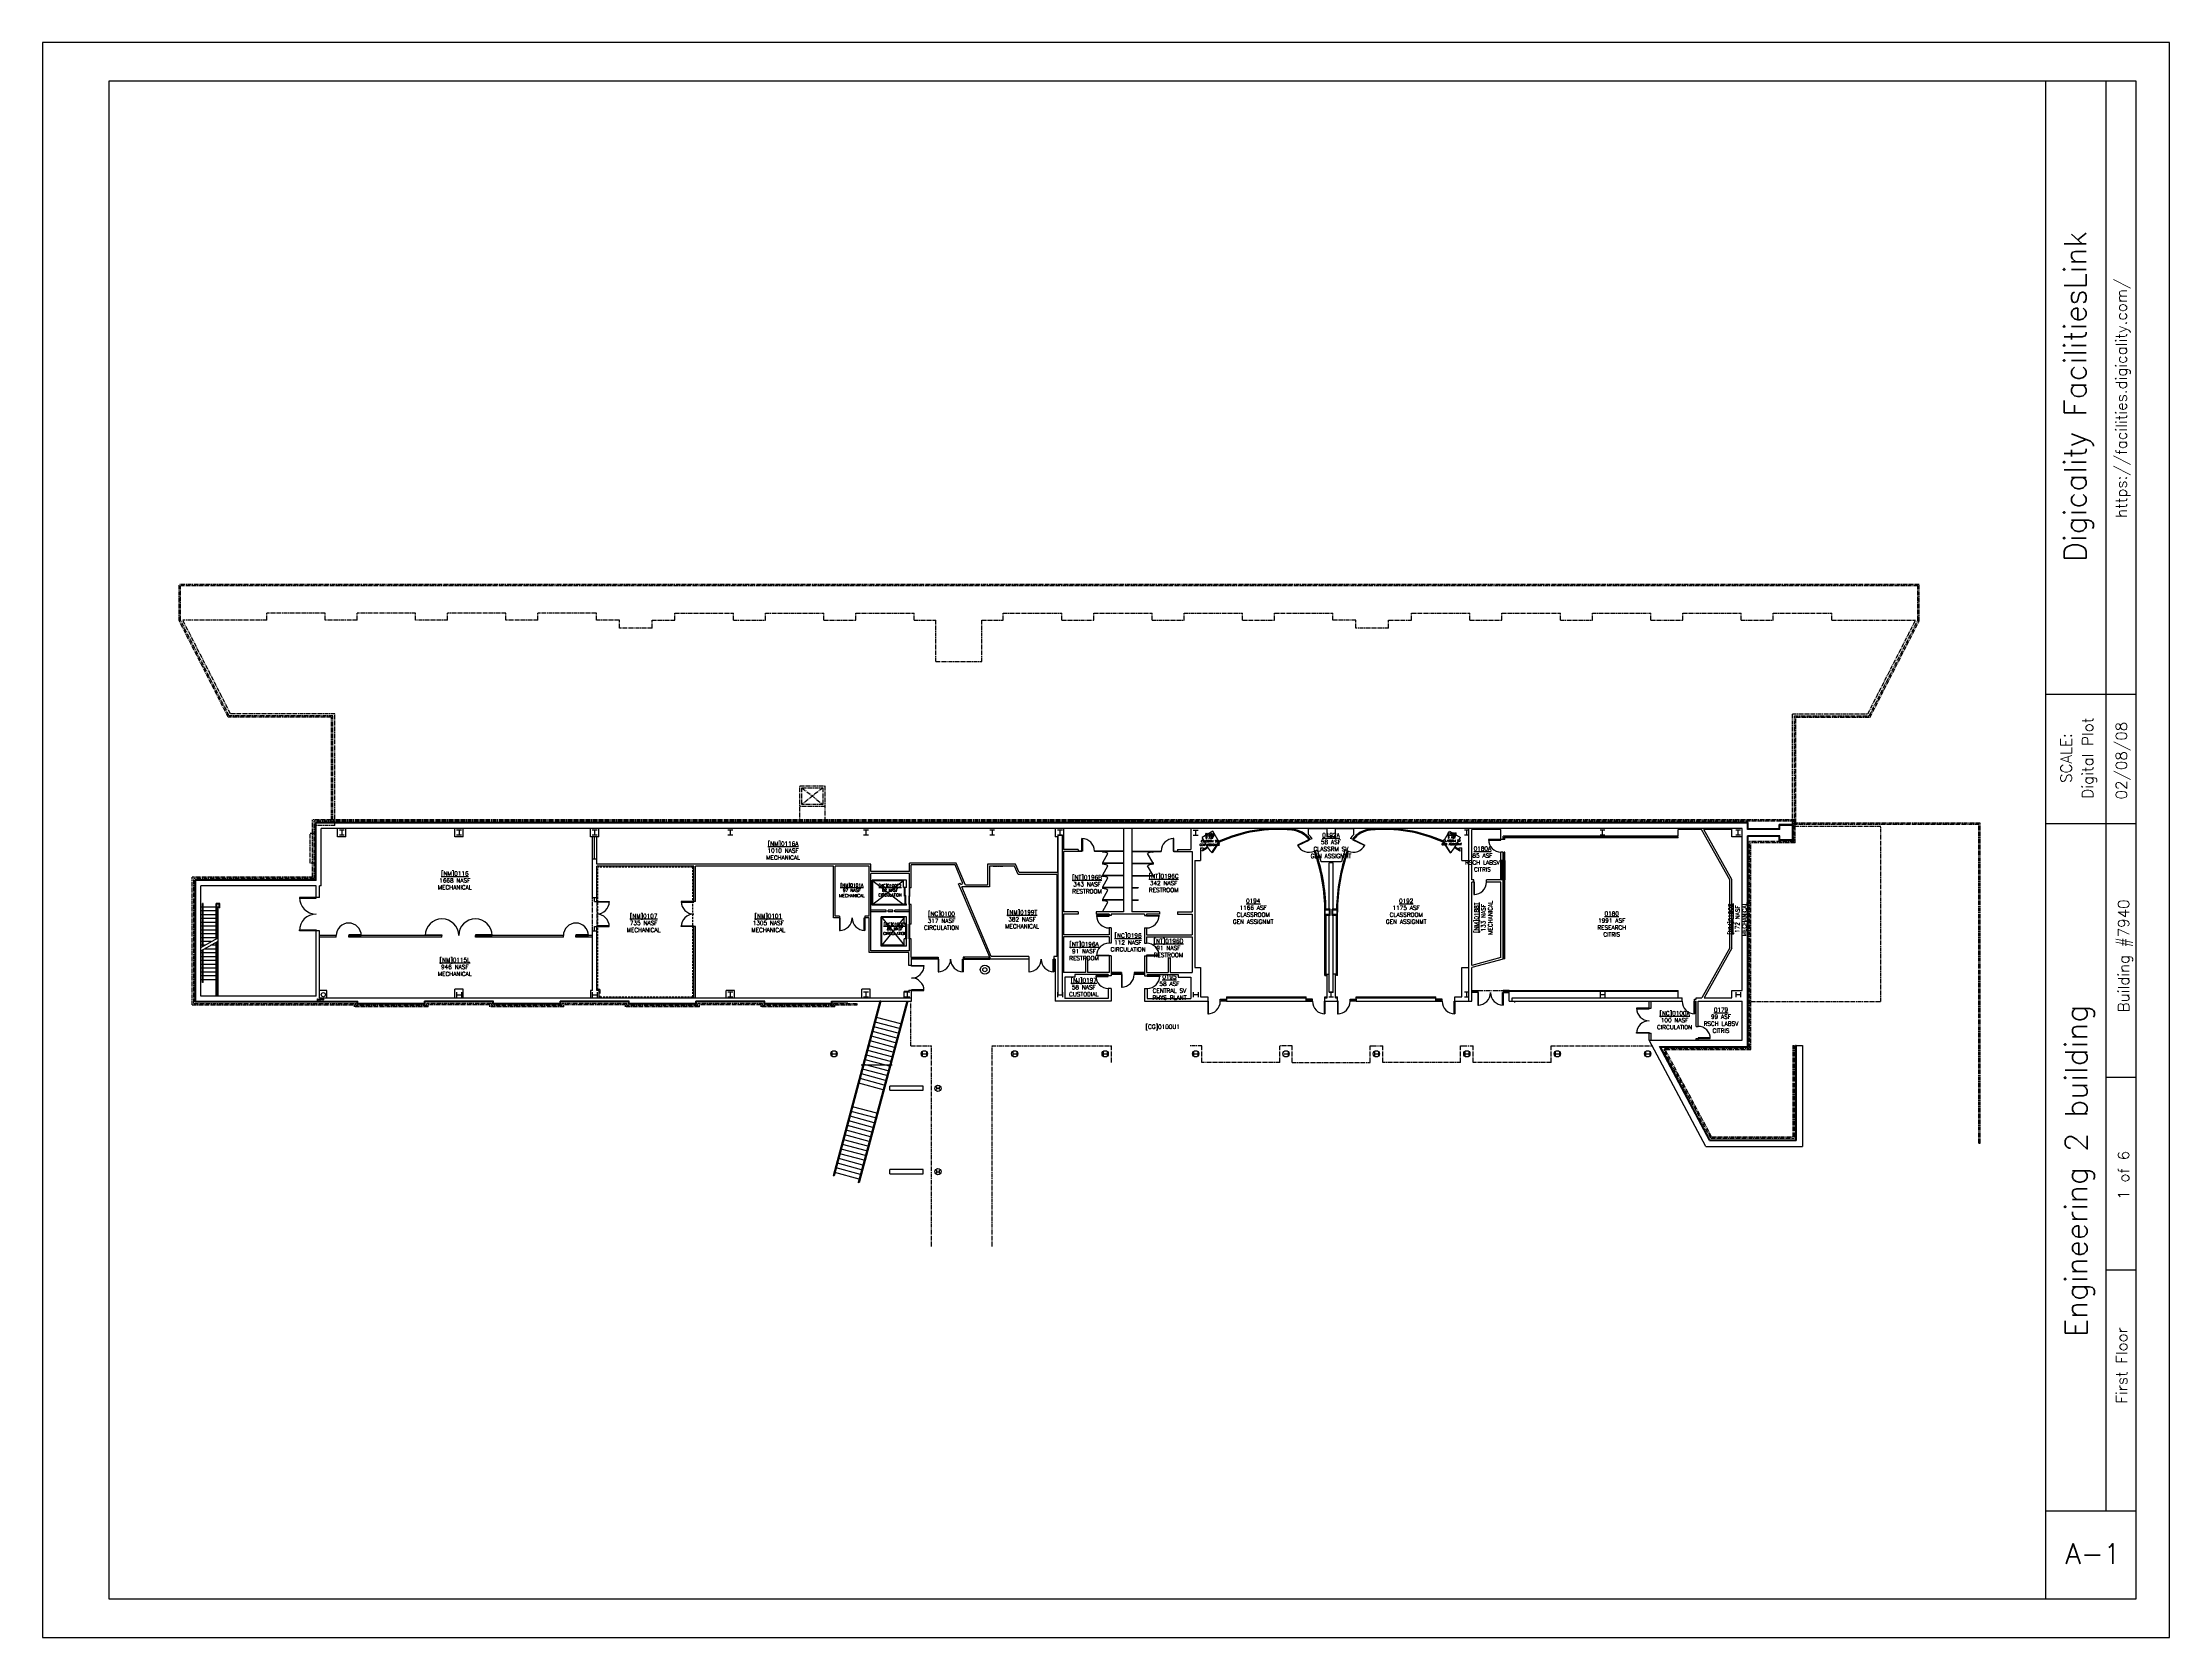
# Model space of a CAD drawing. Header units: inches. Extents: x 602 to 6718, y 611 to 5198.
import ezdxf
from ezdxf.enums import TextEntityAlignment as Align

# ---------------------------------------------------------------- set-up
doc = ezdxf.new("R2010")
doc.units = ezdxf.units.IN
doc.header["$LTSCALE"] = 48
doc.header["$MEASUREMENT"] = 0
for name, pattern in [('CENTER2', [1.125, 0.75, -0.125, 0.125, -0.125]), ('HIDDEN', [0.375, 0.25, -0.125]), ('HIDDEN2', [0.1875, 0.125, -0.0625])]:
    doc.linetypes.add(name, pattern=pattern)
for name, color, linetype in [('a-anno-mtlb', 7, 'Continuous'), ('a-area-iden', 7, 'Continuous'), ('a-clng', 20, 'Continuous'), ('a-cols', 1, 'Continuous'), ('a-door', 3, 'Continuous'), ('a-flor-evtr', 3, 'Continuous'), ('a-flor-hral', 4, 'Continuous'), ('a-flor-strs', 9, 'Continuous'), ('a-flor-tptn', 9, 'Continuous'), ('a-glaz', 5, 'Continuous'), ('a-wall', 7, 'Continuous')]:
    doc.layers.add(name, color=color, linetype=linetype)
doc.styles.get("Standard").update_dxf_attribs({"font": 'romans.shx'})

# ---------------------------------------------------------------- blocks, each defined once
blk = doc.blocks.new('A-ANNO-MTLB')
at = {"layer": 'a-anno-mtlb'}
for p, q in [((5143.6, 99.5), (5143.6, 3995.9)), ((5298.1, 324.6), (5298.1, 3995.9)), ((5375.3, 2421.6), (5143.6, 2421.6)), ((5143.6, 2089.8), (5375.3, 2089.8)), ((5375.3, 1437.7), (5298.1, 1437.7)), ((5375.3, 942.8), (5298.1, 942.8)), ((5375.3, 324.6), (5143.6, 324.6))]:
    blk.add_line(p, q, dxfattribs=at)
for points in [[(5460.6, 4095.5), (0, 4095.5), (0, 0), (5460.6, 0)], [(170.6, 99.5), (5375.3, 99.5), (5375.3, 3995.9), (170.6, 3995.9)]]:
    blk.add_lwpolyline(points, close=True, dxfattribs=at)
at = {"layer": 'a-anno-mtlb', "insert": (5195.4, 2258.1), "char_height": 28.44, "width": 270.187, "attachment_point": 5, "rotation": 90}
blk.add_mtext('SCALE:', dxfattribs=at)
at = {"layer": 'a-anno-mtlb'}
for tag, height, p in [('SYSTEM', 56.9, (5218.6, 3186.2)), ('ADDRESS', 28.4, (5336.8, 3182.1)), ('SCALE', 28.4, (5250.6, 2258.1)), ('DATE', 28.4, (5337.2, 2251.5)), ('BLDG_ID', 28.4, (5342.9, 1750.3)), ('BLDG_NAME', 56.9, (5221.1, 1198.2)), ('FLOOR_ID', 28.4, (5342.9, 1187)), ('FLOOR_NAME', 28.4, (5338, 698.6))]:
    blk.add_attdef(tag, text='', height=height, rotation=90, dxfattribs=at).set_placement(p, align=Align.MIDDLE_CENTER)
blk.add_attdef('NUMBER', text='', height=51.8, dxfattribs=at).set_placement((5264.6, 215.3), align=Align.MIDDLE_CENTER)

msp = doc.modelspace()

# ---------------------------------------------------------------- linework, layer by layer
at = {"layer": 'a-clng', "linetype": 'CENTER2', "ltscale": 0.333333}
for p, q in [((5998.9, 3640), (994.9, 3640)), ((994.9, 3536), (994.9, 3640)), ((5994.9, 3636), (998.9, 3636)), ((998.9, 3537), (998.9, 3636)), ((5994.9, 3537), (5994.9, 3636)), ((5998.9, 3536), (5998.9, 3640)), ((1246.9, 3537), (1246.9, 3557)), ((1414.9, 3557), (1246.9, 3557)), ((1414.9, 3537), (1414.9, 3557)), ((1506.9, 3537), (1506.9, 3557)), ((1674.9, 3557), (1506.9, 3557)), ((1674.9, 3537), (1674.9, 3557)), ((1766.9, 3537), (1766.9, 3557)), ((1934.9, 3557), (1766.9, 3557)), ((1934.9, 3537), (1934.9, 3557)), ((2026.9, 3537), (2026.9, 3557)), ((2194.9, 3557), (2026.9, 3557)), ((2194.9, 3537), (2194.9, 3557)), ((2420.9, 3537), (2420.9, 3557)), ((2420.9, 3557), (2588.9, 3557)), ((2588.9, 3537), (2588.9, 3557)), ((2680.9, 3537), (2680.9, 3557)), ((2680.9, 3557), (2848.9, 3557)), ((2848.9, 3537), (2848.9, 3557)), ((2940.9, 3537), (2940.9, 3557)), ((2940.9, 3557), (3108.9, 3557)), ((3108.9, 3537), (3108.9, 3557)), ((3364.9, 3537), (3364.9, 3557)), ((3364.9, 3557), (3532.9, 3557)), ((3532.9, 3537), (3532.9, 3557)), ((3624.9, 3537), (3624.9, 3557)), ((3624.9, 3557), (3792.9, 3557)), ((3792.9, 3537), (3792.9, 3557)), ((3884.9, 3537), (3884.9, 3557)), ((3884.9, 3557), (4052.9, 3557)), ((4052.9, 3537), (4052.9, 3557)), ((4144.9, 3537), (4144.9, 3557)), ((4144.9, 3557), (4312.9, 3557)), ((4312.9, 3537), (4312.9, 3557)), ((4538.9, 3537), (4538.9, 3557)), ((4538.9, 3557), (4706.9, 3557)), ((4706.9, 3537), (4706.9, 3557)), ((4798.9, 3537), (4798.9, 3557)), ((4798.9, 3557), (4966.9, 3557)), ((4966.9, 3537), (4966.9, 3557)), ((5058.9, 3537), (5058.9, 3557)), ((5058.9, 3557), (5226.9, 3557)), ((5226.9, 3537), (5226.9, 3557)), ((5318.9, 3537), (5318.9, 3557)), ((5318.9, 3557), (5486.9, 3557)), ((5486.9, 3537), (5486.9, 3557)), ((5578.9, 3537), (5578.9, 3557)), ((5578.9, 3557), (5746.9, 3557)), ((5746.9, 3537), (5746.9, 3557)), ((1136.5, 3258), (994.9, 3536)), ((1139, 3262), (998.9, 3537)), ((1246.9, 3537), (1005.6, 3537)), ((1142.7, 3268), (1005.6, 3537)), ((1506.9, 3537), (1414.9, 3537)), ((1766.9, 3537), (1674.9, 3537)), ((2026.9, 3537), (1934.9, 3537)), ((2260.9, 3537), (2194.9, 3537)), ((2260.9, 3514), (2260.9, 3537)), ((2354.9, 3514), (2260.9, 3514)), ((2354.9, 3514), (2354.9, 3537)), ((2354.9, 3514), (2354.9, 3537)), ((2354.9, 3537), (2420.9, 3537)), ((2588.9, 3537), (2680.9, 3537)), ((2848.9, 3537), (2940.9, 3537)), ((3108.9, 3537), (3170.9, 3537)), ((3170.9, 3418), (3170.9, 3537)), ((3302.9, 3537), (3364.9, 3537)), ((3302.9, 3418), (3302.9, 3537)), ((3532.9, 3537), (3624.9, 3537)), ((3792.9, 3537), (3884.9, 3537)), ((4052.9, 3537), (4144.9, 3537)), ((4378.9, 3537), (4312.9, 3537)), ((4378.9, 3514), (4378.9, 3537)), ((4472.9, 3514), (4378.9, 3514)), ((4472.9, 3514), (4472.9, 3537)), ((4472.9, 3514), (4472.9, 3537)), ((4472.9, 3537), (4538.9, 3537)), ((4706.9, 3537), (4798.9, 3537)), ((4966.9, 3537), (5058.9, 3537)), ((5226.9, 3537), (5318.9, 3537)), ((5486.9, 3537), (5578.9, 3537)), ((5746.9, 3537), (5988.2, 3537)), ((5851.1, 3268), (5988.2, 3537)), ((5854.8, 3262), (5994.9, 3537)), ((5857.2, 3258), (5998.9, 3536)), ((3170.9, 3418), (3302.9, 3418)), ((1432.9, 3258), (1136.5, 3258)), ((1436.9, 3262), (1139, 3262)), ((1442.9, 3268), (1142.7, 3268)), ((1432.9, 2963), (1432.9, 3258)), ((1436.9, 2963), (1436.9, 3262)), ((1442.9, 2947), (1442.9, 3268)), ((5633.9, 3268), (5851.1, 3268)), ((5633.9, 2949), (5633.9, 3268)), ((5639.9, 3262), (5854.8, 3262)), ((5639.9, 2949), (5639.9, 3262)), ((5643.9, 3258), (5857.2, 3258)), ((5643.9, 2953), (5643.9, 3258)), ((2779.9, 3061), (2851.9, 3061)), ((2779.9, 2953), (2779.9, 3061)), ((2851.9, 3061), (2851.9, 2953)), ((2851.9, 3001), (2779.9, 3001)), ((2785.9, 3055), (2845.9, 3007)), ((2845.9, 3055), (2785.9, 3007)), ((2785.9, 3055), (2845.9, 3055)), ((2785.9, 3007), (2785.9, 3055)), ((2845.9, 3007), (2785.9, 3007)), ((2845.9, 3055), (2845.9, 3007)), ((1378.9, 2798), (1378.9, 2963)), ((1432.9, 2963), (1378.9, 2963)), ((3761.9, 2959), (1382.9, 2959)), ((1382.9, 2794), (1382.9, 2959)), ((1442.9, 2947), (1386.9, 2947)), ((3761.9, 2963), (1436.9, 2963)), ((5641.9, 2963), (3564, 2963)), ((5637.9, 2959), (3564, 2959)), ((5887.9, 2944), (5635.9, 2944)), ((5637.9, 2901), (5637.9, 2959)), ((6169.9, 2949), (5639.9, 2949)), ((5641.9, 2897), (5641.9, 2963)), ((6173.9, 2953), (5643.9, 2953)), ((5887.9, 2440), (5887.9, 2944)), ((6169.9, 2033), (6169.9, 2949)), ((6173.9, 2033), (6173.9, 2953)), ((1371.9, 2838), (1371.9, 2924)), ((1382.9, 2924), (1371.9, 2924)), ((1386.9, 2927), (1382.9, 2927)), ((5510.9, 2306), (5510.9, 2901)), ((5637.9, 2901), (5510.9, 2901)), ((5514.9, 2302), (5514.9, 2897)), ((5641.9, 2897), (5514.9, 2897)), ((1386.9, 2838), (1371.9, 2838)), ((3335.9, 2830), (3363.9, 2830)), ((1032.9, 2431), (1032.9, 2798)), ((1378.9, 2798), (1032.9, 2798)), ((1036.9, 2435), (1036.9, 2794)), ((1382.9, 2794), (1036.9, 2794)), ((2183.9, 2644), (2183.9, 2740)), ((2195.9, 2728), (2195.9, 2656)), ((1032.9, 2431), (1498.9, 2431)), ((1036.9, 2435), (1502.9, 2435)), ((1498.9, 2425), (1498.9, 2431)), ((1710.9, 2425), (1498.9, 2425)), ((1502.9, 2429), (1502.9, 2435)), ((1706.9, 2429), (1502.9, 2429)), ((1892.9, 2435), (1706.9, 2435)), ((1706.9, 2429), (1706.9, 2435)), ((1888.9, 2431), (1710.9, 2431)), ((1710.9, 2425), (1710.9, 2431)), ((1888.9, 2425), (1888.9, 2431)), ((2100.9, 2425), (1888.9, 2425)), ((1892.9, 2429), (1892.9, 2435)), ((2096.9, 2429), (1892.9, 2429)), ((2282.9, 2435), (2096.9, 2435)), ((2096.9, 2429), (2096.9, 2435)), ((2278.9, 2431), (2100.9, 2431)), ((2100.9, 2425), (2100.9, 2431)), ((2278.9, 2425), (2278.9, 2431)), ((2490.9, 2425), (2278.9, 2425)), ((2282.9, 2429), (2282.9, 2435)), ((2486.9, 2429), (2282.9, 2429)), ((2486.9, 2429), (2486.9, 2435)), ((2672.9, 2435), (2486.9, 2435)), ((2490.9, 2425), (2490.9, 2431)), ((2668.9, 2431), (2490.9, 2431)), ((2668.9, 2425), (2668.9, 2431)), ((2880.9, 2425), (2668.9, 2425)), ((2672.9, 2429), (2672.9, 2435)), ((2876.9, 2429), (2672.9, 2429)), ((2876.9, 2429), (2876.9, 2435)), ((2876.9, 2435), (2944.9, 2435)), ((2880.9, 2425), (2880.9, 2431)), ((2880.9, 2431), (2944.9, 2431)), ((2944.9, 2431), (2944.9, 2435)), ((3098.9, 2313), (3098.9, 2441)), ((5514.9, 2440), (5887.9, 2440)), ((3098.9, 2313), (3158.9, 2313)), ((3158.9, 1736), (3158.9, 2313)), ((3332.9, 1736), (3332.9, 2313)), ((3332.9, 2313), (3675.9, 2313)), ((3675.9, 2265), (3675.9, 2313)), ((3935.9, 2313), (3901.9, 2313)), ((3935.9, 2265), (3935.9, 2313)), ((4159.9, 2265), (3935.9, 2265)), ((4195.9, 2313), (4159.9, 2313)), ((4159.9, 2265), (4159.9, 2313)), ((4195.9, 2265), (4195.9, 2313)), ((4195.9, 2265), (4419.9, 2265)), ((4419.9, 2265), (4419.9, 2313)), ((4455.9, 2265), (4455.9, 2313)), ((4679.9, 2265), (4455.9, 2265)), ((4679.9, 2265), (4679.9, 2313)), ((4715.9, 2265), (4715.9, 2313)), ((4939.9, 2265), (4715.9, 2265)), ((4939.9, 2265), (4939.9, 2313)), ((4939.9, 2313), (5230.4, 2313)), ((5267.7, 2306), (5264.3, 2300.4)), ((5399.3, 2047), (5264.3, 2300.4)), ((5267.7, 2306), (5510.9, 2306)), ((5270, 2302), (5268.9, 2300.3)), ((5401.7, 2051), (5268.9, 2300.3)), ((5270, 2302), (5514.9, 2302)), ((5634.9, 2314), (5638.9, 2314)), ((5634.9, 2314), (5634.9, 2051)), ((5638.9, 2314), (5638.9, 2047)), ((5399.3, 2047), (5638.9, 2047)), ((5401.7, 2051), (5634.9, 2051)), ((6169.9, 2033), (6173.9, 2033))]:
    msp.add_line(p, q, dxfattribs=at)
at = {"layer": 'a-clng', "linetype": 'HIDDEN2'}
for p, q in [((2471.9, 2827), (2198.9, 2827)), ((2198.9, 2475), (2198.9, 2827)), ((2471.9, 2453), (2471.9, 2827)), ((2204.9, 2475), (2198.9, 2475)), ((2471.9, 2453), (2204.9, 2453))]:
    msp.add_line(p, q, dxfattribs=at)
at = {"layer": 'a-clng', "linetype": 'HIDDEN'}
msp.add_line((2204.9, 2475), (2204.9, 2453), dxfattribs=at)
at = {"layer": 'a-clng', "linetype": 'CENTER2', "ltscale": 0.4}
msp.add_line((4729.9, 2472), (4801.9, 2472), dxfattribs=at)
at = {"layer": 'a-clng', "linetype": 'CENTER2', "ltscale": 0.5}
for p, q in [((4419.9, 2313), (4455.9, 2313)), ((4679.9, 2313), (4715.9, 2313))]:
    msp.add_line(p, q, dxfattribs=at)
at = {"layer": 'a-cols'}
for p, q in [((1469.9, 2933), (1455.9, 2933)), ((1469.9, 2919), (1455.9, 2919)), ((1462.9, 2933), (1462.9, 2919)), ((1806.9, 2933), (1792.9, 2933)), ((1806.9, 2919), (1792.9, 2919)), ((1799.9, 2933), (1799.9, 2919)), ((2196.9, 2933), (2182.9, 2933)), ((2196.9, 2919), (2182.9, 2919)), ((2189.9, 2933), (2189.9, 2919)), ((2586.9, 2933), (2572.9, 2933)), ((2586.9, 2919), (2572.9, 2919)), ((2579.9, 2933), (2579.9, 2919)), ((2976.9, 2933), (2962.9, 2933)), ((2976.9, 2919), (2962.9, 2919)), ((2969.9, 2933), (2969.9, 2919)), ((3339.9, 2933), (3325.9, 2933)), ((3339.9, 2919), (3325.9, 2919)), ((3332.9, 2933), (3332.9, 2919)), ((3534.9, 2933), (3520.9, 2933)), ((3534.9, 2919), (3520.9, 2919)), ((3527.9, 2933), (3527.9, 2919)), ((3910.9, 2933), (3924.9, 2933)), ((3910.9, 2919), (3924.9, 2919)), ((3917.9, 2933), (3917.9, 2919)), ((4704.9, 2933), (4690.9, 2933)), ((4704.9, 2919), (4690.9, 2919)), ((4697.9, 2919), (4697.9, 2933)), ((5094.9, 2933), (5080.9, 2933)), ((5094.9, 2919), (5080.9, 2919)), ((5087.9, 2919), (5087.9, 2933)), ((5484.9, 2933), (5470.9, 2933)), ((5484.9, 2919), (5470.9, 2919)), ((5477.9, 2919), (5477.9, 2933)), ((1792.9, 2467), (1792.9, 2453)), ((1792.9, 2460), (1806.9, 2460)), ((1806.9, 2467), (1806.9, 2453)), ((2182.9, 2467), (2182.9, 2453)), ((2182.9, 2460), (2196.9, 2460)), ((2196.9, 2467), (2196.9, 2453)), ((2586.9, 2467), (2572.9, 2467)), ((2586.9, 2453), (2572.9, 2453)), ((2579.9, 2467), (2579.9, 2453)), ((2976.9, 2467), (2962.9, 2467)), ((2976.9, 2453), (2962.9, 2453)), ((2969.9, 2467), (2969.9, 2453)), ((3095.9, 2467), (3081.9, 2467)), ((3095.9, 2453), (3081.9, 2453)), ((3088.9, 2467), (3088.9, 2453)), ((3520.9, 2467), (3520.9, 2453)), ((3520.9, 2460), (3534.9, 2460)), ((3534.9, 2467), (3534.9, 2453)), ((3910.9, 2467), (3910.9, 2453)), ((3924.9, 2460), (3910.9, 2460)), ((3924.9, 2467), (3924.9, 2453)), ((4314.9, 2467), (4300.9, 2467)), ((4314.9, 2453), (4300.9, 2453)), ((4307.9, 2453), (4307.9, 2467)), ((4704.9, 2467), (4690.9, 2467)), ((4704.9, 2453), (4690.9, 2453)), ((4697.9, 2453), (4697.9, 2467)), ((5080.9, 2467), (5080.9, 2453)), ((5094.9, 2460), (5080.9, 2460)), ((5094.9, 2467), (5094.9, 2453)), ((5470.9, 2467), (5470.9, 2453)), ((5484.9, 2460), (5470.9, 2460)), ((5484.9, 2467), (5484.9, 2453)), ((2871.9, 2296), (2871.9, 2284)), ((2871.9, 2290), (2883.9, 2290)), ((2883.9, 2296), (2883.9, 2284)), ((3131.9, 2296), (3131.9, 2284)), ((3131.9, 2290), (3143.9, 2290)), ((3143.9, 2296), (3143.9, 2284)), ((3391.9, 2296), (3391.9, 2284)), ((3391.9, 2290), (3403.9, 2290)), ((3403.9, 2296), (3403.9, 2284)), ((3651.9, 2296), (3651.9, 2284)), ((3651.9, 2296), (3651.9, 2284)), ((3651.9, 2290), (3663.9, 2290)), ((3663.9, 2296), (3663.9, 2284)), ((3663.9, 2296), (3663.9, 2284)), ((3911.9, 2296), (3911.9, 2284)), ((3911.9, 2290), (3923.9, 2290)), ((3923.9, 2296), (3923.9, 2284)), ((4171.9, 2290), (4183.9, 2290)), ((4183.9, 2296), (4183.9, 2284)), ((4431.9, 2296), (4431.9, 2284)), ((4431.9, 2290), (4443.9, 2290)), ((4443.9, 2296), (4443.9, 2284)), ((4691.9, 2296), (4691.9, 2284)), ((4691.9, 2290), (4703.9, 2290)), ((4703.9, 2296), (4703.9, 2284)), ((4951.9, 2296), (4951.9, 2284)), ((4951.9, 2290), (4963.9, 2290)), ((4963.9, 2296), (4963.9, 2284)), ((5211.9, 2296), (5211.9, 2284)), ((5211.9, 2290), (5223.9, 2290)), ((5223.9, 2296), (5223.9, 2284)), ((3172.9, 2195), (3172.9, 2187)), ((3172.9, 2191), (3180.9, 2191)), ((3180.9, 2195), (3180.9, 2187)), ((3172.9, 1955), (3172.9, 1947)), ((3172.9, 1951), (3180.9, 1951)), ((3180.9, 1955), (3180.9, 1947))]:
    msp.add_line(p, q, dxfattribs=at)
for centre, radius in [((3311.9, 2532), 13), ((3311.9, 2532), 6), ((1409.9, 2460), 6), ((2877.9, 2290), 9), ((3137.9, 2290), 9), ((3397.9, 2290), 9), ((3657.9, 2290), 9), ((3917.9, 2290), 9), ((4177.9, 2290), 9), ((4437.9, 2290), 9), ((4697.9, 2290), 9), ((4957.9, 2290), 9), ((5217.9, 2290), 9), ((3176.9, 2191), 9), ((3176.9, 1951), 9)]:
    msp.add_circle(centre, radius, dxfattribs=at)
at = {"layer": 'a-door'}
for p, q in [((3964.5, 2869.3), (3984.3, 2899.5)), ((3985.8, 2898.5), (3966, 2868.3)), ((3984.3, 2899.5), (3985.8, 2898.5)), ((4244.1, 2905.9), (4211.3, 2890.5)), ((4211.3, 2890.5), (4212.1, 2888.8)), ((4212.1, 2888.8), (4244.8, 2904.2)), ((4244.8, 2904.2), (4244.1, 2905.9)), ((4370.9, 2904.2), (4371.7, 2905.9)), ((4403.7, 2888.8), (4370.9, 2904.2)), ((4371.7, 2905.9), (4404.4, 2890.5)), ((4404.4, 2890.5), (4403.7, 2888.8)), ((4631.5, 2899.5), (4630, 2898.5)), ((4630, 2898.5), (4649.7, 2868.3)), ((4651.2, 2869.3), (4631.5, 2899.5)), ((4795.9, 2906), (4759.9, 2906)), ((4759.9, 2904.2), (4795.9, 2904.2)), ((4795.9, 2904.2), (4795.9, 2906)), ((3966, 2868.3), (3964.5, 2869.3)), ((4649.7, 2868.3), (4651.2, 2869.3)), ((3080.4, 2743), (3080.4, 2768)), ((3080.4, 2768), (3082.4, 2768)), ((3082.4, 2720), (3082.4, 2768)), ((3094.9, 2719), (3094.9, 2767)), ((3095.9, 2767), (3094.9, 2767)), ((3095.9, 2742), (3095.9, 2767)), ((4717.9, 2784), (4717.9, 2748)), ((4719.7, 2784), (4717.9, 2784)), ((4719.7, 2748), (4719.7, 2784)), ((1388.9, 2740), (1340.9, 2740)), ((1340.9, 2740), (1340.9, 2737.6)), ((1340.9, 2737.6), (1388.9, 2737.6)), ((1388.9, 2737.6), (1388.9, 2740)), ((2195.9, 2728), (2231.9, 2728)), ((2195.9, 2726.2), (2195.9, 2728)), ((2231.9, 2726.2), (2195.9, 2726.2)), ((2231.9, 2728), (2231.9, 2726.2)), ((2474.9, 2728), (2438.9, 2728)), ((2438.9, 2728), (2438.9, 2726.2)), ((2438.9, 2726.2), (2474.9, 2726.2)), ((2474.9, 2726.2), (2474.9, 2728)), ((3080.4, 2743), (3082.4, 2743)), ((3082.4, 2745), (3084.4, 2745)), ((3082.4, 2720), (3084.4, 2720)), ((3084.4, 2720), (3084.4, 2745)), ((3093.9, 2719), (3093.9, 2744)), ((3094.9, 2744), (3093.9, 2744)), ((3094.9, 2719), (3093.9, 2719)), ((3095.9, 2742), (3094.9, 2742)), ((4717.9, 2748), (4719.7, 2748)), ((1340.9, 2644), (1340.9, 2646.4)), ((1340.9, 2646.4), (1388.9, 2646.4)), ((1388.9, 2644), (1340.9, 2644)), ((1388.9, 2646.4), (1388.9, 2644)), ((1518.9, 2631.8), (1482.9, 2631.8)), ((1482.9, 2631.8), (1482.9, 2630)), ((1482.9, 2630), (1518.9, 2630)), ((1518.9, 2630), (1518.9, 2631.8)), ((1702.9, 2630), (1702.9, 2632.4)), ((1702.9, 2632.4), (1750.9, 2632.4)), ((1750.9, 2630), (1702.9, 2630)), ((1750.9, 2632.4), (1750.9, 2630)), ((1894.9, 2632.4), (1846.9, 2632.4)), ((1846.9, 2632.4), (1846.9, 2630)), ((1846.9, 2630), (1894.9, 2630)), ((1894.9, 2630), (1894.9, 2632.4)), ((2171.9, 2631.8), (2135.9, 2631.8)), ((2135.9, 2631.8), (2135.9, 2630)), ((2135.9, 2630), (2171.9, 2630)), ((2171.9, 2630), (2171.9, 2631.8)), ((2231.9, 2657.8), (2195.9, 2657.8)), ((2195.9, 2657.8), (2195.9, 2656)), ((2195.9, 2656), (2231.9, 2656)), ((2231.9, 2656), (2231.9, 2657.8)), ((2438.9, 2656), (2438.9, 2657.8)), ((2438.9, 2657.8), (2474.9, 2657.8)), ((2474.9, 2656), (2438.9, 2656)), ((2474.9, 2657.8), (2474.9, 2656)), ((2894.4, 2681), (2894.4, 2645)), ((2896.2, 2681), (2894.4, 2681)), ((2894.4, 2645), (2896.2, 2645)), ((2896.2, 2645), (2896.2, 2681)), ((2964.6, 2645), (2964.6, 2681)), ((2964.6, 2681), (2966.4, 2681)), ((2966.4, 2645), (2964.6, 2645)), ((2966.4, 2681), (2966.4, 2645)), ((3084.9, 2663), (3086.9, 2663)), ((3084.9, 2621), (3084.9, 2663)), ((3086.9, 2663), (3086.9, 2621)), ((3093.9, 2663), (3094.9, 2663)), ((3093.9, 2621), (3093.9, 2663)), ((3094.9, 2663), (3094.9, 2621)), ((3668.9, 2688), (3632.9, 2688)), ((3632.9, 2688), (3632.9, 2686.2)), ((3632.9, 2686.2), (3668.9, 2686.2)), ((3668.9, 2686.2), (3668.9, 2688)), ((3776.9, 2688), (3812.9, 2688)), ((3776.9, 2686.2), (3776.9, 2688)), ((3812.9, 2686.2), (3776.9, 2686.2)), ((3812.9, 2688), (3812.9, 2686.2)), ((3086.9, 2621), (3084.9, 2621)), ((3094.9, 2621), (3093.9, 2621)), ((3632.9, 2572), (3632.9, 2573.8)), ((3632.9, 2573.8), (3668.9, 2573.8)), ((3668.9, 2572), (3632.9, 2572)), ((3668.9, 2573.8), (3668.9, 2572)), ((3812.9, 2573.8), (3776.9, 2573.8)), ((3776.9, 2573.8), (3776.9, 2572)), ((3776.9, 2572), (3812.9, 2572)), ((3812.9, 2572), (3812.9, 2573.8)), ((3100.9, 2544), (3136.9, 2544)), ((3100.9, 2542.2), (3100.9, 2544)), ((3136.9, 2542.2), (3100.9, 2542.2)), ((3136.9, 2544), (3136.9, 2542.2)), ((3177.4, 2562), (3177.4, 2526)), ((3179.2, 2562), (3177.4, 2562)), ((3177.4, 2526), (3179.2, 2526)), ((3179.2, 2526), (3179.2, 2562)), ((3247.6, 2526), (3247.6, 2562)), ((3247.6, 2562), (3249.4, 2562)), ((3249.4, 2526), (3247.6, 2526)), ((3249.4, 2562), (3249.4, 2526)), ((3437.9, 2562), (3437.9, 2526)), ((3439.7, 2562), (3437.9, 2562)), ((3437.9, 2526), (3439.7, 2526)), ((3439.7, 2526), (3439.7, 2562)), ((3508.1, 2526), (3508.1, 2562)), ((3508.1, 2562), (3509.9, 2562)), ((3509.9, 2526), (3508.1, 2526)), ((3509.9, 2562), (3509.9, 2526)), ((3666.9, 2514), (3630.9, 2514)), ((3630.9, 2514), (3630.9, 2512.2)), ((3630.9, 2512.2), (3666.9, 2512.2)), ((3666.9, 2512.2), (3666.9, 2514)), ((3704.9, 2518), (3704.9, 2482)), ((3706.7, 2518), (3704.9, 2518)), ((3704.9, 2518), (3704.9, 2482)), ((3706.7, 2518), (3704.9, 2518)), ((3706.7, 2482), (3706.7, 2518)), ((3706.7, 2482), (3706.7, 2518)), ((3778.9, 2514), (3814.9, 2514)), ((3778.9, 2512.2), (3778.9, 2514)), ((3814.9, 2512.2), (3778.9, 2512.2)), ((3814.9, 2514), (3814.9, 2512.2)), ((3136.9, 2473.8), (3100.9, 2473.8)), ((3100.9, 2473.8), (3100.9, 2472)), ((3100.9, 2472), (3136.9, 2472)), ((3136.9, 2472), (3136.9, 2473.8)), ((3704.9, 2482), (3706.7, 2482)), ((3704.9, 2482), (3706.7, 2482)), ((4729.9, 2466), (4729.9, 2430)), ((4731.7, 2466), (4729.9, 2466)), ((4731.7, 2430), (4731.7, 2466)), ((4800.1, 2430), (4800.1, 2466)), ((4800.1, 2466), (4801.9, 2466)), ((4801.9, 2466), (4801.9, 2430)), ((3952.9, 2441), (3952.9, 2405)), ((3954.7, 2441), (3952.9, 2441)), ((3952.9, 2405), (3954.7, 2405)), ((3954.7, 2405), (3954.7, 2441)), ((4288.1, 2405), (4288.1, 2441)), ((4288.1, 2441), (4289.9, 2441)), ((4289.9, 2405), (4288.1, 2405)), ((4289.9, 2441), (4289.9, 2405)), ((4325.9, 2441), (4325.9, 2405)), ((4327.7, 2441), (4325.9, 2441)), ((4325.9, 2405), (4327.7, 2405)), ((4327.7, 2405), (4327.7, 2441)), ((4661.1, 2405), (4661.1, 2441)), ((4661.1, 2441), (4662.9, 2441)), ((4662.9, 2405), (4661.1, 2405)), ((4662.9, 2441), (4662.9, 2405)), ((4729.9, 2430), (4731.7, 2430)), ((4801.9, 2430), (4800.1, 2430)), ((5221.9, 2421), (5185.9, 2421)), ((5185.9, 2421), (5185.9, 2419.2)), ((5185.9, 2419.2), (5221.9, 2419.2)), ((5221.9, 2419.2), (5221.9, 2421)), ((5351.1, 2405), (5351.1, 2441)), ((5351.1, 2441), (5352.9, 2441)), ((5352.9, 2405), (5351.1, 2405)), ((5352.9, 2441), (5352.9, 2405)), ((5185.9, 2349), (5185.9, 2350.8)), ((5185.9, 2350.8), (5221.9, 2350.8)), ((5221.9, 2349), (5185.9, 2349)), ((5221.9, 2350.8), (5221.9, 2349)), ((5397.9, 2335.8), (5362.9, 2335.8)), ((5362.9, 2335.8), (5362.9, 2334)), ((5362.9, 2334), (5397.9, 2334)), ((5397.9, 2334), (5397.9, 2335.8))]:
    msp.add_line(p, q, dxfattribs=at)
for centre, radius, start, end in [((3985.8, 2898.5), 36.1, 206.75139, 236.75139), ((4244.1, 2905.9), 36.2, 205.20543, 295.20543), ((4371.7, 2905.9), 36.2, 244.79457, 334.79457), ((4630, 2898.5), 36.1, 303.24861, 333.24861), ((4795.9, 2906), 36, 180, 270), ((4717.9, 2784), 36, 270, 0), ((1388.9, 2740), 48, 180, 270), ((1388.9, 2644), 48, 90, 180), ((2195.9, 2728), 36, 270, 0), ((2195.9, 2656), 36, 0, 90), ((2474.9, 2728), 36, 180, 270), ((2474.9, 2656), 36, 90, 180), ((1482.9, 2630), 36, 0, 180), ((1750.9, 2630), 48, 0, 180), ((1846.9, 2630), 48, 0, 180), ((2135.9, 2630), 36, 0, 180), ((2894.4, 2681), 36, 270, 0), ((2966.4, 2681), 36, 180, 270), ((3668.9, 2688), 36, 180, 270), ((3776.9, 2688), 36, 270, 0), ((3668.9, 2572), 36, 90, 180), ((3776.9, 2572), 36, 0, 90), ((3100.9, 2544), 36, 270, 0), ((3100.9, 2472), 36, 0, 90), ((3177.4, 2562), 36, 270, 0), ((3249.4, 2562), 36, 180, 270), ((3437.9, 2562), 36, 270, 0), ((3509.9, 2562), 36, 180, 270), ((3666.9, 2514), 36, 180, 270), ((3704.9, 2518), 36, 270, 0), ((3704.9, 2518), 36, 270, 0), ((3778.9, 2514), 36, 270, 0), ((4729.9, 2466), 36, 270, 0), ((4801.9, 2466), 36, 180, 270), ((3952.9, 2441), 36, 270, 0), ((4289.9, 2441), 36, 180, 270), ((4325.9, 2441), 36, 270, 0), ((4662.9, 2441), 36, 180, 270), ((5221.9, 2421), 36, 180, 270), ((5352.9, 2441), 36, 180, 270), ((5221.9, 2349), 36, 90, 180), ((5362.9, 2334), 35, 0, 90)]:
    msp.add_arc(centre, radius, start, end, dxfattribs=at)
at = {"layer": 'a-flor-evtr'}
for p, q in [((2987.9, 2717), (2987.9, 2789)), ((3086.9, 2789), (2987.9, 2789)), ((3077.9, 2787), (2989.9, 2787)), ((2989.9, 2719), (2989.9, 2787)), ((3077.9, 2787), (2989.9, 2719)), ((2989.9, 2787), (3077.9, 2719)), ((3077.9, 2768), (3077.9, 2787)), ((3086.9, 2768), (3077.9, 2768)), ((3086.9, 2768), (3086.9, 2789)), ((3086.9, 2717), (2987.9, 2717)), ((3077.9, 2719), (2989.9, 2719)), ((3086.9, 2720), (3077.9, 2720)), ((3077.9, 2719), (3077.9, 2720)), ((3086.9, 2717), (3086.9, 2720)), ((3086.9, 2684), (3013.9, 2684)), ((3013.9, 2600), (3013.9, 2684)), ((3079.9, 2682), (3015.9, 2682)), ((3015.9, 2602), (3015.9, 2682)), ((3079.9, 2682), (3015.9, 2602)), ((3015.9, 2682), (3079.9, 2602)), ((3079.9, 2663), (3079.9, 2682)), ((3086.9, 2663), (3079.9, 2663)), ((3086.9, 2663), (3086.9, 2684)), ((3086.9, 2600), (3013.9, 2600)), ((3079.9, 2602), (3015.9, 2602)), ((3079.9, 2602), (3079.9, 2621)), ((3086.9, 2621), (3079.9, 2621)), ((3086.9, 2600), (3086.9, 2621))]:
    msp.add_line(p, q, dxfattribs=at)
at = {"layer": 'a-flor-hral'}
for p, q in [((1063.9, 2722), (1061.9, 2722)), ((1061.9, 2598.3), (1061.9, 2722)), ((1063.9, 2599.5), (1063.9, 2722)), ((1111.9, 2722), (1101.9, 2722)), ((1101.9, 2621.2), (1101.9, 2722)), ((1109.9, 2720), (1103.9, 2720)), ((1103.9, 2622.3), (1103.9, 2720)), ((1109.9, 2710), (1109.9, 2720)), ((1111.9, 2710), (1109.9, 2710)), ((1111.9, 2710), (1111.9, 2722)), ((4835.9, 2438), (4835.9, 2441)), ((4835.9, 2441), (4837.4, 2441)), ((4837.4, 2439.5), (4837.4, 2441)), ((4845.9, 2439.5), (4845.9, 2441)), ((4845.9, 2441), (4847.4, 2441)), ((4847.4, 2439.5), (4847.4, 2441)), ((4892.4, 2439.5), (4892.4, 2441)), ((4892.4, 2441), (4893.9, 2441)), ((4893.9, 2439.5), (4893.9, 2441)), ((4938.9, 2439.5), (4938.9, 2441)), ((4938.9, 2441), (4940.4, 2441)), ((4940.4, 2439.5), (4940.4, 2441)), ((4985.4, 2439.5), (4985.4, 2441)), ((4985.4, 2441), (4986.9, 2441)), ((4986.9, 2439.5), (4986.9, 2441)), ((5031.9, 2439.5), (5031.9, 2441)), ((5031.9, 2441), (5033.4, 2441)), ((5033.4, 2439.5), (5033.4, 2441)), ((5078.4, 2439.5), (5078.4, 2441)), ((5078.4, 2441), (5079.9, 2441)), ((5079.9, 2439.5), (5079.9, 2441)), ((5124.9, 2441), (5126.4, 2441)), ((5157.4, 2441), (5158.9, 2441)), ((2960.6, 2258), (2875.3, 1939.4)), ((2963.8, 2258), (2878.2, 1938.6)), ((3038.3, 2258), (2947.7, 1920)), ((3041.4, 2258), (2950.6, 1919.2)), ((2878.2, 1938.6), (2875.3, 1939.4)), ((2950.6, 1919.2), (2947.7, 1920))]:
    msp.add_line(p, q, dxfattribs=at)
at = {"layer": 'a-flor-hral', "ltscale": 0.333333}
for p, q in [((1061.9, 2495), (1061.9, 2588.3)), ((1063.9, 2495), (1063.9, 2589.5)), ((1101.9, 2456), (1101.9, 2611.2)), ((1103.9, 2456), (1103.9, 2612.3)), ((1063.9, 2495), (1061.9, 2495)), ((1103.9, 2456), (1101.9, 2456)), ((3009.7, 2441), (2960.6, 2258)), ((3012.8, 2441), (2963.8, 2258)), ((3012.8, 2441), (3009.7, 2441)), ((3087.3, 2441), (3038.3, 2258)), ((3090.4, 2441), (3041.4, 2258)), ((3087.3, 2441), (3090.4, 2441))]:
    msp.add_line(p, q, dxfattribs=at)
at = {"layer": 'a-flor-strs'}
for p, q in [((1061.9, 2712), (1057.9, 2712)), ((1061.9, 2701), (1057.9, 2701)), ((1101.9, 2712), (1063.9, 2712)), ((1101.9, 2701), (1063.9, 2701)), ((1106.9, 2712), (1103.9, 2712)), ((1106.9, 2701), (1103.9, 2701)), ((1061.9, 2690), (1057.9, 2690)), ((1061.9, 2679), (1057.9, 2679)), ((1061.9, 2668), (1057.9, 2668)), ((1061.9, 2657), (1057.9, 2657)), ((1061.9, 2646), (1057.9, 2646)), ((1061.9, 2635), (1057.9, 2635)), ((1101.9, 2690), (1063.9, 2690)), ((1101.9, 2679), (1063.9, 2679)), ((1101.9, 2668), (1063.9, 2668)), ((1101.9, 2657), (1063.9, 2657)), ((1101.9, 2646), (1063.9, 2646)), ((1101.9, 2635), (1063.9, 2635)), ((1106.9, 2690), (1103.9, 2690)), ((1106.9, 2679), (1103.9, 2679)), ((1106.9, 2668), (1103.9, 2668)), ((1106.9, 2657), (1103.9, 2657)), ((1106.9, 2646), (1103.9, 2646)), ((1106.9, 2635), (1103.9, 2635)), ((1057.9, 2596), (1106.9, 2624)), ((1061.9, 2624), (1057.9, 2624)), ((1057.9, 2586), (1106.9, 2614)), ((1061.9, 2613), (1057.9, 2613)), ((1061.9, 2602), (1057.9, 2602)), ((1101.9, 2624), (1063.9, 2624)), ((1087.6, 2613), (1063.9, 2613)), ((1068.4, 2602), (1063.9, 2602)), ((1106.9, 2624), (1103.9, 2624)), ((3019.2, 2186.6), (2949.6, 2205.2)), ((3022.8, 2200.1), (2953.2, 2218.8)), ((2956.2, 2258), (3045.4, 2258)), ((3026.4, 2213.6), (2956.9, 2232.3)), ((3030, 2227.2), (2960.5, 2245.8)), ((3033.6, 2240.7), (2969, 2258)), ((3037.3, 2254.2), (3023.1, 2258)), ((2986.5, 2064.9), (2917, 2083.5)), ((2990.2, 2078.4), (2920.6, 2097)), ((2993.8, 2091.9), (2924.2, 2110.6)), ((2997.4, 2105.5), (2927.9, 2124.1)), ((3001, 2119), (2931.5, 2137.6)), ((2972, 2010.8), (2902.5, 2029.4)), ((2975.7, 2024.3), (2906.1, 2043)), ((2979.3, 2037.8), (2909.7, 2056.5)), ((2982.9, 2051.4), (2913.4, 2070)), ((2953.9, 1943.2), (2884.4, 1961.8)), ((2957.6, 1956.7), (2888, 1975.3)), ((2961.2, 1970.2), (2891.6, 1988.9)), ((2964.8, 1983.8), (2895.3, 2002.4)), ((2968.4, 1997.3), (2898.9, 2015.9)), ((2950.3, 1929.7), (2880.8, 1948.3))]:
    msp.add_line(p, q, dxfattribs=at)
at = {"layer": 'a-flor-strs', "ltscale": 0.333333}
for p, q in [((1106.9, 2614), (1106.9, 2712)), ((1061.9, 2580), (1057.9, 2580)), ((1061.9, 2569), (1057.9, 2569)), ((1101.9, 2580), (1063.9, 2580)), ((1101.9, 2569), (1063.9, 2569)), ((1101.9, 2591), (1066.6, 2591)), ((1101.9, 2602), (1085.9, 2602)), ((1106.9, 2602), (1103.9, 2602)), ((1106.9, 2591), (1103.9, 2591)), ((1106.9, 2580), (1103.9, 2580)), ((1106.9, 2569), (1103.9, 2569)), ((1106.9, 2456), (1106.9, 2614)), ((1061.9, 2558), (1057.9, 2558)), ((1101.9, 2547), (1057.9, 2547)), ((1061.9, 2536), (1057.9, 2536)), ((1061.9, 2525), (1057.9, 2525)), ((1061.9, 2514), (1057.9, 2514)), ((1101.9, 2558), (1063.9, 2558)), ((1101.9, 2536), (1063.9, 2536)), ((1101.9, 2525), (1063.9, 2525)), ((1101.9, 2514), (1063.9, 2514)), ((1106.9, 2558), (1103.9, 2558)), ((1106.9, 2547), (1103.9, 2547)), ((1106.9, 2536), (1103.9, 2536)), ((1106.9, 2525), (1103.9, 2525)), ((1106.9, 2514), (1103.9, 2514)), ((1061.9, 2503), (1057.9, 2503)), ((1101.9, 2503), (1063.9, 2503)), ((1106.9, 2503), (1103.9, 2503))]:
    msp.add_line(p, q, dxfattribs=at)
at = {"layer": 'a-flor-strs', "ltscale": 0.4}
for p, q in [((3069.9, 2375.9), (3000.3, 2394.6)), ((3051.8, 2308.3), (2982.2, 2326.9)), ((3055.4, 2321.8), (2985.8, 2340.5)), ((3059, 2335.4), (2989.5, 2354)), ((3062.6, 2348.9), (2993.1, 2367.5)), ((3066.3, 2362.4), (2996.7, 2381)), ((3023.1, 2258), (2967.7, 2272.8)), ((3040.9, 2267.7), (2971.3, 2286.4)), ((3044.5, 2281.3), (2975, 2299.9)), ((3048.1, 2294.8), (2978.6, 2313.4)), ((2969, 2258), (2964.1, 2259.3))]:
    msp.add_line(p, q, dxfattribs=at)
at = {"layer": 'a-flor-tptn'}
for p, q in [((3590.9, 2873), (3590.9, 2909)), ((3590.9, 2909), (3592.7, 2909)), ((3592.7, 2909), (3592.7, 2873)), ((3854.9, 2909), (3853.1, 2909)), ((3853.1, 2909), (3853.1, 2873)), ((3854.9, 2873), (3854.9, 2909)), ((3590.9, 2873), (3579.9, 2873)), ((3579.9, 2873), (3579.9, 2872)), ((3590.9, 2872), (3579.9, 2872)), ((3590.9, 2873), (3590.9, 2872)), ((3592.7, 2873), (3590.9, 2873)), ((3710.9, 2873), (3626.9, 2873)), ((3626.9, 2873), (3626.9, 2872)), ((3649.9, 2872), (3626.9, 2872)), ((3649.9, 2872), (3649.9, 2870)), ((3650.9, 2870), (3649.9, 2870)), ((3650.9, 2840), (3649.9, 2840)), ((3649.9, 2840), (3649.9, 2835)), ((3650.9, 2835), (3649.9, 2835)), ((3710.9, 2872), (3650.9, 2872)), ((3650.9, 2872), (3650.9, 2870)), ((3650.9, 2840), (3665.9, 2866)), ((3650.9, 2840), (3650.9, 2838)), ((3710.9, 2838), (3650.9, 2838)), ((3710.9, 2837), (3650.9, 2837)), ((3650.9, 2837), (3650.9, 2835)), ((3650.9, 2805), (3665.9, 2831)), ((3710.9, 2873), (3710.9, 2872)), ((3710.9, 2838), (3710.9, 2837)), ((3734.9, 2873), (3818.9, 2873)), ((3734.9, 2873), (3734.9, 2872)), ((3734.9, 2872), (3794.9, 2872)), ((3734.9, 2838), (3794.9, 2838)), ((3734.9, 2838), (3734.9, 2837)), ((3734.9, 2837), (3794.9, 2837)), ((3794.9, 2840), (3779.9, 2866)), ((3794.9, 2805), (3779.9, 2831)), ((3794.9, 2872), (3794.9, 2870)), ((3794.9, 2870), (3795.9, 2870)), ((3794.9, 2840), (3795.9, 2840)), ((3794.9, 2840), (3794.9, 2838)), ((3794.9, 2837), (3794.9, 2835)), ((3794.9, 2835), (3795.9, 2835)), ((3795.9, 2872), (3795.9, 2870)), ((3795.9, 2872), (3818.9, 2872)), ((3795.9, 2840), (3795.9, 2835)), ((3818.9, 2873), (3818.9, 2872)), ((3853.1, 2873), (3854.9, 2873)), ((3854.9, 2873), (3854.9, 2872)), ((3854.9, 2873), (3865.9, 2873)), ((3854.9, 2872), (3865.9, 2872)), ((3865.9, 2873), (3865.9, 2872)), ((3650.9, 2805), (3649.9, 2805)), ((3649.9, 2805), (3649.9, 2800)), ((3650.9, 2800), (3649.9, 2800)), ((3650.9, 2770), (3649.9, 2770)), ((3649.9, 2770), (3649.9, 2765)), ((3650.9, 2765), (3649.9, 2765)), ((3650.9, 2805), (3650.9, 2803)), ((3710.9, 2803), (3650.9, 2803)), ((3710.9, 2802), (3650.9, 2802)), ((3650.9, 2802), (3650.9, 2800)), ((3650.9, 2770), (3665.9, 2796)), ((3650.9, 2770), (3650.9, 2768)), ((3710.9, 2768), (3650.9, 2768)), ((3710.9, 2767), (3650.9, 2767)), ((3650.9, 2767), (3650.9, 2765)), ((3650.9, 2735), (3665.9, 2761)), ((3710.9, 2803), (3710.9, 2802)), ((3710.9, 2768), (3710.9, 2767)), ((3734.9, 2803), (3794.9, 2803)), ((3734.9, 2803), (3734.9, 2802)), ((3734.9, 2802), (3795.9, 2802)), ((3734.9, 2768), (3752.9, 2768)), ((3734.9, 2768), (3734.9, 2767)), ((3734.9, 2767), (3752.9, 2767)), ((3752.9, 2768), (3752.9, 2767)), ((3794.9, 2805), (3795.9, 2805)), ((3794.9, 2805), (3794.9, 2803)), ((3795.9, 2805), (3795.9, 2802)), ((3650.9, 2735), (3649.9, 2735)), ((3649.9, 2735), (3649.9, 2730)), ((3650.9, 2730), (3649.9, 2730)), ((3650.9, 2700), (3649.9, 2700)), ((3649.9, 2700), (3649.9, 2698)), ((3650.9, 2698), (3649.9, 2698)), ((3650.9, 2735), (3650.9, 2733)), ((3710.9, 2733), (3650.9, 2733)), ((3710.9, 2732), (3650.9, 2732)), ((3650.9, 2732), (3650.9, 2730)), ((3650.9, 2700), (3665.9, 2726)), ((3650.9, 2700), (3650.9, 2698)), ((3710.9, 2733), (3710.9, 2732)), ((3734.9, 2733), (3752.9, 2733)), ((3734.9, 2733), (3734.9, 2732)), ((3734.9, 2732), (3752.9, 2732)), ((3752.9, 2733), (3752.9, 2732))]:
    msp.add_line(p, q, dxfattribs=at)
for centre, radius, start, end in [((3590.9, 2873), 36, 0, 90), ((3854.9, 2873), 36, 90, 180), ((3650.9, 2840), 30, 60, 90), ((3650.9, 2805), 30, 60, 90), ((3794.9, 2840), 30, 90, 120), ((3794.9, 2805), 30, 90, 120), ((3650.9, 2770), 30, 60, 90), ((3650.9, 2735), 30, 60, 90), ((3650.9, 2700), 30, 60, 90)]:
    msp.add_arc(centre, radius, start, end, dxfattribs=at)
at = {"layer": 'a-glaz'}
for p, q in [((4795.9, 2846), (4801.9, 2846)), ((4795.9, 2790), (4795.9, 2846)), ((4801.9, 2844), (4795.9, 2844)), ((4798.9, 2844), (4798.9, 2792)), ((4801.9, 2846), (4801.9, 2848)), ((4801.9, 2848), (4804.9, 2848)), ((4801.9, 2846), (4801.9, 2786)), ((4804.9, 2848), (4804.9, 2846)), ((4804.9, 2846), (4804.9, 2786)), ((4804.9, 2846), (4806.9, 2846)), ((4806.9, 2846), (4806.9, 2790)), ((4801.9, 2792), (4795.9, 2792)), ((4801.9, 2790), (4795.9, 2790)), ((4804.9, 2786), (4801.9, 2786)), ((4806.9, 2790), (4804.9, 2790)), ((4804.9, 2790), (4804.9, 2786)), ((3100.9, 2568), (3177.4, 2568)), ((3100.9, 2562), (3100.9, 2568)), ((3177.4, 2562), (3100.9, 2562)), ((3103.9, 2568), (3103.9, 2562)), ((3174.4, 2564), (3103.9, 2564)), ((3174.4, 2568), (3174.4, 2562)), ((3177.4, 2568), (3177.4, 2562)), ((3325.9, 2568), (3249.4, 2568)), ((3249.4, 2568), (3249.4, 2562)), ((3249.4, 2562), (3325.9, 2562)), ((3252.4, 2568), (3252.4, 2562)), ((3252.4, 2564), (3322.9, 2564)), ((3322.9, 2568), (3322.9, 2562)), ((3325.9, 2562), (3325.9, 2568)), ((3704.9, 2524), (3674.9, 2524)), ((3674.9, 2524), (3674.9, 2518)), ((3704.9, 2518), (3674.9, 2518)), ((3677.9, 2524), (3677.9, 2518)), ((3701.9, 2520), (3677.9, 2520)), ((3701.9, 2524), (3701.9, 2518)), ((3704.9, 2524), (3704.9, 2518)), ((3761.9, 2524), (3740.9, 2524)), ((3740.9, 2524), (3740.9, 2518)), ((3770.9, 2524), (3740.9, 2524)), ((3740.9, 2524), (3740.9, 2518)), ((3761.9, 2518), (3740.9, 2518)), ((3770.9, 2518), (3740.9, 2518)), ((3743.9, 2524), (3743.9, 2518)), ((3743.9, 2524), (3743.9, 2518)), ((3761.9, 2520), (3743.9, 2520)), ((3767.9, 2520), (3743.9, 2520)), ((3767.9, 2524), (3767.9, 2518)), ((3770.9, 2524), (3770.9, 2518)), ((3988.9, 2447), (4006.9, 2447)), ((3988.9, 2441), (3988.9, 2447)), ((3991.9, 2447), (3991.9, 2441)), ((4003.9, 2447), (4003.9, 2441)), ((4006.9, 2447), (4006.9, 2441)), ((4253.9, 2447), (4235.9, 2447)), ((4235.9, 2447), (4235.9, 2441)), ((4238.9, 2447), (4238.9, 2441)), ((4250.9, 2447), (4250.9, 2441)), ((4253.9, 2441), (4253.9, 2447)), ((4361.9, 2447), (4379.9, 2447)), ((4361.9, 2441), (4361.9, 2447)), ((4364.9, 2447), (4364.9, 2441)), ((4376.9, 2447), (4376.9, 2441)), ((4379.9, 2447), (4379.9, 2441)), ((4626.9, 2447), (4608.9, 2447)), ((4608.9, 2447), (4608.9, 2441)), ((4611.9, 2447), (4611.9, 2441)), ((4623.9, 2447), (4623.9, 2441)), ((4626.9, 2441), (4626.9, 2447)), ((4711.9, 2472), (4729.9, 2472)), ((4711.9, 2466), (4711.9, 2472)), ((4729.9, 2466), (4711.9, 2466)), ((4714.9, 2472), (4714.9, 2466)), ((4714.9, 2468), (4726.9, 2468)), ((4726.9, 2472), (4726.9, 2466)), ((4729.9, 2472), (4729.9, 2466)), ((4819.9, 2472), (4801.9, 2472)), ((4801.9, 2472), (4801.9, 2466)), ((4801.9, 2466), (4819.9, 2466)), ((4804.9, 2472), (4804.9, 2466)), ((4816.9, 2468), (4804.9, 2468)), ((4816.9, 2472), (4816.9, 2466)), ((4819.9, 2466), (4819.9, 2472)), ((4006.9, 2441), (3988.9, 2441)), ((3991.9, 2443), (4003.9, 2443)), ((4235.9, 2441), (4253.9, 2441)), ((4250.9, 2443), (4238.9, 2443)), ((4379.9, 2441), (4361.9, 2441)), ((4364.9, 2443), (4376.9, 2443)), ((4608.9, 2441), (4626.9, 2441)), ((4623.9, 2443), (4611.9, 2443))]:
    msp.add_line(p, q, dxfattribs=at)
at = {"layer": 'a-wall'}
for p, q in [((3761.9, 2955), (1386.9, 2955)), ((1386.9, 2790), (1386.9, 2955)), ((3761.9, 2953), (1388.9, 2953)), ((1388.9, 2788), (1388.9, 2953)), ((3788.9, 2938), (1403.9, 2938)), ((1403.9, 2773), (1403.9, 2938)), ((1450.9, 2914), (1450.9, 2938)), ((1474.9, 2914), (1474.9, 2938)), ((1787.9, 2914), (1787.9, 2938)), ((1811.9, 2914), (1811.9, 2938)), ((2177.9, 2914), (2177.9, 2938)), ((2201.9, 2914), (2201.9, 2938)), ((3513.9, 2938), (3513.9, 2914)), ((3537.9, 2938), (3537.9, 2878)), ((5506.9, 2955), (3564, 2955)), ((5504.9, 2953), (3564, 2953)), ((5489.9, 2938), (3564, 2938)), ((3710.9, 2938), (3710.9, 2698)), ((3734.9, 2938), (3734.9, 2698)), ((3903.9, 2938), (3903.9, 2878)), ((4295.9, 2937), (4242.9, 2937)), ((4242.9, 2920.6), (4242.9, 2937)), ((4295.9, 2914), (4295.9, 2937)), ((4319.9, 2914), (4319.9, 2937)), ((4372.9, 2937), (4319.9, 2937)), ((4372.9, 2920.6), (4372.9, 2937)), ((4703.9, 2441), (4703.9, 2938)), ((5459.9, 2914), (5459.9, 2938)), ((5489.9, 2472), (5489.9, 2938)), ((5504.9, 2935), (5504.9, 2953)), ((5506.9, 2937), (5506.9, 2955)), ((5595.9, 2937), (5506.9, 2937)), ((5635.9, 2949), (5595.9, 2949)), ((5595.9, 2937), (5595.9, 2949)), ((5633.9, 2947), (5597.9, 2947)), ((5597.9, 2935), (5597.9, 2947)), ((5633.9, 2905), (5633.9, 2947)), ((5635.9, 2903), (5635.9, 2949)), ((1474.9, 2914), (1450.9, 2914)), ((1811.9, 2914), (1787.9, 2914)), ((2201.9, 2914), (2177.9, 2914)), ((2183.9, 2740), (2183.9, 2914)), ((2189.9, 2850), (2189.9, 2914)), ((2195.9, 2835), (2195.9, 2914)), ((3520.9, 2914), (3513.9, 2914)), ((3520.9, 2914), (3520.9, 2811)), ((3521.9, 2919), (3521.9, 2460)), ((3521.9, 2919), (3533.9, 2919)), ((3533.9, 2919), (3533.9, 2460)), ((3579.9, 2878), (3537.9, 2878)), ((3579.9, 2878), (3564, 2878)), ((3579.9, 2878), (3579.9, 2872)), ((3579.9, 2878), (3579.9, 2872)), ((3865.9, 2878), (3865.9, 2872)), ((3865.9, 2878), (3903.9, 2878)), ((3931.9, 2882), (3931.9, 2846)), ((3931.9, 2882), (3939.9, 2882)), ((3967.5, 2930.3), (3936.3, 2912.3)), ((3953.6, 2882.3), (3936.3, 2912.3)), ((3938.1, 2873.1), (3936.6, 2875.7)), ((3941.7, 2878.8), (3939.9, 2882)), ((3985.8, 2898.5), (3967.5, 2930.3)), ((4244.1, 2905.9), (4252.9, 2909)), ((4259.5, 2873.1), (4267.9, 2876.2)), ((4319.9, 2914), (4295.9, 2914)), ((4356.3, 2873.1), (4347.8, 2876.2)), ((4371.7, 2905.9), (4362.9, 2909)), ((4630, 2898.5), (4648.3, 2930.3)), ((4648.3, 2930.3), (4679.5, 2912.3)), ((4662.2, 2882.3), (4679.5, 2912.3)), ((4674, 2878.8), (4675.9, 2882)), ((4675.9, 2882), (4683.9, 2882)), ((4677.7, 2873.1), (4679.2, 2875.7)), ((4683.9, 2846), (4683.9, 2882)), ((4795.9, 2935), (4711.9, 2935)), ((4711.9, 2790), (4711.9, 2935)), ((4795.9, 2906), (4795.9, 2935)), ((4806.9, 2906), (4795.9, 2906)), ((4801.9, 2906), (4801.9, 2916)), ((5305.9, 2916), (4801.9, 2916)), ((4804.9, 2906), (4804.9, 2913)), ((5305.9, 2913), (4804.9, 2913)), ((4806.9, 2906), (4806.9, 2911)), ((5305.9, 2911), (4806.9, 2911)), ((5301.9, 2913), (5301.9, 2916)), ((5305.9, 2916), (5305.9, 2935)), ((5372.6, 2935), (5305.9, 2935)), ((5305.9, 2911), (5305.9, 2913)), ((5453.9, 2789.9), (5372.6, 2935)), ((5459.9, 2935), (5379.5, 2935)), ((5459.9, 2791.5), (5379.5, 2935)), ((5489.9, 2914), (5459.9, 2914)), ((5597.9, 2935), (5504.9, 2935)), ((5504.9, 2311), (5504.9, 2917)), ((5597.9, 2917), (5504.9, 2917)), ((5595.9, 2915), (5506.9, 2915)), ((5506.9, 2309), (5506.9, 2915)), ((5595.9, 2903), (5595.9, 2915)), ((5635.9, 2903), (5595.9, 2903)), ((5597.9, 2905), (5597.9, 2917)), ((5633.9, 2905), (5597.9, 2905)), ((2195.9, 2850), (2183.9, 2850)), ((2983.9, 2835), (2195.9, 2835)), ((2474.9, 2830), (2195.9, 2830)), ((2195.9, 2728), (2195.9, 2830)), ((2474.9, 2728), (2474.9, 2830)), ((2876.9, 2830), (2479.9, 2830)), ((2479.9, 2728), (2479.9, 2830)), ((2876.9, 2681), (2876.9, 2830)), ((2881.9, 2686), (2881.9, 2830)), ((2978.9, 2830), (2881.9, 2830)), ((2978.9, 2686), (2978.9, 2830)), ((2983.9, 2814), (2983.9, 2835)), ((3094.9, 2814), (2983.9, 2814)), ((3229.7, 2838.2), (3094.9, 2838.2)), ((3094.9, 2814), (3094.9, 2838.2)), ((3226.4, 2833.2), (3099.9, 2833.2)), ((3099.9, 2767), (3099.9, 2833.2)), ((3249, 2779.8), (3226.4, 2833.2)), ((3256.5, 2775), (3229.7, 2838.2)), ((3319.9, 2835), (3319.9, 2775)), ((3400.5, 2835), (3319.9, 2835)), ((3397.2, 2830), (3324.9, 2830)), ((3324.9, 2830), (3324.9, 2770)), ((3407.4, 2806), (3397.2, 2830)), ((3410.7, 2811), (3400.5, 2835)), ((3579.9, 2872), (3537.9, 2872)), ((3537.9, 2872), (3537.9, 2698)), ((3579.9, 2872), (3564, 2872)), ((3865.9, 2872), (3907.9, 2872)), ((3907.9, 2872), (3907.9, 2698)), ((3915.9, 2846), (3915.9, 2538)), ((3915.9, 2846), (3931.9, 2846)), ((4336.9, 2842), (4278.8, 2842)), ((4301.9, 2706), (4301.9, 2839)), ((4313.9, 2839), (4301.9, 2839)), ((4313.9, 2706), (4313.9, 2839)), ((4683.9, 2846), (4703.9, 2846)), ((4801.9, 2870), (4795.9, 2870)), ((4795.9, 2846), (4795.9, 2870)), ((4801.9, 2846), (4795.9, 2846)), ((4801.9, 2846), (4801.9, 2870)), ((4804.9, 2868), (4801.9, 2868)), ((4804.9, 2848), (4801.9, 2848)), ((4806.9, 2870), (4804.9, 2870)), ((4804.9, 2846), (4804.9, 2870)), ((4806.9, 2846), (4804.9, 2846)), ((4806.9, 2846), (4806.9, 2870)), ((1040.9, 2439), (1040.9, 2790)), ((1386.9, 2790), (1040.9, 2790)), ((1042.9, 2441), (1042.9, 2788)), ((1388.9, 2788), (1042.9, 2788)), ((1057.9, 2456), (1057.9, 2773)), ((1388.9, 2773), (1057.9, 2773)), ((1388.9, 2740), (1388.9, 2773)), ((1403.9, 2773), (1398.9, 2773)), ((1398.9, 2740), (1398.9, 2773)), ((2983.9, 2586), (2983.9, 2809)), ((3094.9, 2809), (2983.9, 2809)), ((3094.9, 2767), (3094.9, 2809)), ((3099.9, 2767), (3094.9, 2767)), ((3236.4, 2778.8), (3241, 2780.7)), ((3325.9, 2568), (3236.4, 2778.8)), ((3242.6, 2777), (3241, 2780.7)), ((3242.6, 2777), (3249, 2779.8)), ((3330.5, 2570), (3245.6, 2770)), ((3324.9, 2770), (3245.6, 2770)), ((3319.9, 2775), (3256.5, 2775)), ((3518.9, 2806), (3407.4, 2806)), ((3520.9, 2811), (3410.7, 2811)), ((3518.9, 2806), (3518.9, 2570)), ((4717.9, 2790), (4711.9, 2790)), ((4717.9, 2784), (4711.9, 2784)), ((4711.9, 2544.2), (4711.9, 2784)), ((4717.9, 2784), (4717.9, 2790)), ((4801.9, 2790), (4753.9, 2790)), ((4753.9, 2784), (4753.9, 2790)), ((4795.9, 2784), (4753.9, 2784)), ((4795.9, 2566.8), (4795.9, 2784)), ((4801.9, 2562.1), (4801.9, 2790)), ((4804.9, 2786), (4801.9, 2786)), ((4804.9, 2563), (4804.9, 2790)), ((4806.9, 2790), (4804.9, 2790)), ((4806.9, 2563), (4806.9, 2790)), ((5453.9, 2595.1), (5453.9, 2789.9)), ((5459.9, 2593.5), (5459.9, 2791.5)), ((1398.9, 2740), (1388.9, 2740)), ((2183.9, 2740), (2195.9, 2740)), ((2189.9, 2728), (2189.9, 2740)), ((2189.9, 2728), (2195.9, 2728)), ((2479.9, 2728), (2474.9, 2728)), ((3027.9, 2703), (2983.9, 2703)), ((3027.9, 2698), (2983.9, 2698)), ((3027.9, 2698), (3027.9, 2703)), ((3033.9, 2698), (3033.9, 2703)), ((3046.9, 2703), (3033.9, 2703)), ((3046.9, 2698), (3033.9, 2698)), ((3046.9, 2698), (3046.9, 2703)), ((3094.9, 2703), (3052.9, 2703)), ((3052.9, 2698), (3052.9, 2703)), ((3094.9, 2698), (3052.9, 2698)), ((3099.9, 2719), (3094.9, 2719)), ((3094.9, 2663), (3094.9, 2719)), ((3099.9, 2663), (3099.9, 2719)), ((3579.9, 2698), (3537.9, 2698)), ((3579.9, 2692), (3537.9, 2692)), ((3537.9, 2692), (3537.9, 2632)), ((3579.9, 2698), (3564, 2698)), ((3579.9, 2692), (3564, 2692)), ((3579.9, 2698), (3579.9, 2692)), ((3579.9, 2698), (3579.9, 2692)), ((3631.9, 2698), (3631.9, 2692)), ((3710.9, 2698), (3631.9, 2698)), ((3668.9, 2692), (3631.9, 2692)), ((3668.9, 2692), (3668.9, 2688)), ((3770.9, 2692), (3674.9, 2692)), ((3674.9, 2692), (3674.9, 2688)), ((3813.9, 2698), (3734.9, 2698)), ((3770.9, 2692), (3770.9, 2688)), ((3813.9, 2692), (3776.9, 2692)), ((3776.9, 2692), (3776.9, 2688)), ((3813.9, 2698), (3813.9, 2692)), ((3865.9, 2698), (3865.9, 2692)), ((3865.9, 2698), (3907.9, 2698)), ((3865.9, 2692), (3907.9, 2692)), ((3907.9, 2692), (3907.9, 2632)), ((4304.9, 2706), (4289.9, 2706)), ((4289.9, 2515), (4289.9, 2697)), ((4302.9, 2703), (4290.9, 2703)), ((4290.9, 2691), (4290.9, 2703)), ((4302.9, 2691), (4290.9, 2691)), ((4302.9, 2691), (4302.9, 2703)), ((4304.9, 2688), (4304.9, 2706)), ((4310.9, 2688), (4310.9, 2706)), ((4325.9, 2706), (4310.9, 2706)), ((4312.9, 2691), (4312.9, 2703)), ((4324.9, 2703), (4312.9, 2703)), ((4324.9, 2691), (4312.9, 2691)), ((4324.9, 2691), (4324.9, 2703)), ((4325.9, 2515), (4325.9, 2703)), ((1388.9, 2456), (1388.9, 2644)), ((1398.9, 2644), (1388.9, 2644)), ((1398.9, 2450), (1398.9, 2644)), ((1446.9, 2630), (1398.9, 2630)), ((1446.9, 2625), (1446.9, 2630)), ((1482.9, 2625), (1482.9, 2630)), ((1750.9, 2630), (1482.9, 2630)), ((1750.9, 2625), (1750.9, 2630)), ((1846.9, 2625), (1846.9, 2630)), ((2099.9, 2630), (1846.9, 2630)), ((2099.9, 2625), (2099.9, 2630)), ((2183.9, 2630), (2135.9, 2630)), ((2135.9, 2625), (2135.9, 2630)), ((2183.9, 2472), (2183.9, 2644)), ((2183.9, 2644), (2195.9, 2644)), ((2189.9, 2656), (2195.9, 2656)), ((2189.9, 2644), (2189.9, 2656)), ((2195.9, 2472), (2195.9, 2656)), ((2474.9, 2450), (2474.9, 2656)), ((2479.9, 2656), (2474.9, 2656)), ((2479.9, 2450), (2479.9, 2656)), ((2894.4, 2681), (2876.9, 2681)), ((2894.4, 2686), (2881.9, 2686)), ((2894.4, 2686), (2894.4, 2681)), ((2978.9, 2686), (2966.4, 2686)), ((2966.4, 2686), (2966.4, 2681)), ((2978.9, 2681), (2966.4, 2681)), ((2978.9, 2581), (2978.9, 2681)), ((3099.9, 2663), (3094.9, 2663)), ((3668.9, 2632), (3537.9, 2632)), ((3674.9, 2688), (3668.9, 2688)), ((3674.9, 2652), (3668.9, 2652)), ((3668.9, 2652), (3668.9, 2632)), ((3674.9, 2652), (3674.9, 2608)), ((3770.9, 2688), (3776.9, 2688)), ((3770.9, 2652), (3776.9, 2652)), ((3770.9, 2652), (3770.9, 2608)), ((3776.9, 2652), (3776.9, 2632)), ((3776.9, 2632), (3907.9, 2632)), ((4304.9, 2688), (4289.9, 2688)), ((4292.9, 2515), (4292.9, 2688)), ((4301.9, 2467), (4301.9, 2688)), ((4325.9, 2688), (4310.9, 2688)), ((4313.9, 2467), (4313.9, 2688)), ((4322.9, 2515), (4322.9, 2688)), ((1446.9, 2625), (1398.9, 2625)), ((1750.9, 2625), (1482.9, 2625)), ((2099.9, 2625), (1846.9, 2625)), ((2183.9, 2625), (2135.9, 2625)), ((3092.9, 2581), (2978.9, 2581)), ((3094.9, 2586), (2983.9, 2586)), ((3092.9, 2544), (3092.9, 2581)), ((3094.9, 2586), (3094.9, 2621)), ((3099.9, 2621), (3094.9, 2621)), ((3099.9, 2568), (3099.9, 2621)), ((3437.9, 2570), (3330.5, 2570)), ((3437.9, 2570), (3437.9, 2562)), ((3518.9, 2570), (3509.9, 2570)), ((3509.9, 2570), (3509.9, 2562)), ((3668.9, 2626), (3537.9, 2626)), ((3537.9, 2626), (3537.9, 2524)), ((3668.9, 2626), (3668.9, 2608)), ((3674.9, 2608), (3668.9, 2608)), ((3674.9, 2572), (3668.9, 2572)), ((3668.9, 2572), (3668.9, 2524)), ((3674.9, 2572), (3674.9, 2514)), ((3770.9, 2608), (3776.9, 2608)), ((3770.9, 2572), (3776.9, 2572)), ((3770.9, 2572), (3770.9, 2514)), ((3776.9, 2626), (3907.9, 2626)), ((3776.9, 2626), (3776.9, 2608)), ((3776.9, 2572), (3776.9, 2524)), ((3907.9, 2626), (3907.9, 2524)), ((5453.9, 2595), (5373.2, 2451)), ((5459.9, 2593.5), (5380.1, 2451)), ((3100.9, 2544), (3092.9, 2544)), ((3100.9, 2568), (3099.9, 2568)), ((3100.9, 2544), (3100.9, 2568)), ((3325.9, 2568), (3325.9, 2562)), ((3437.9, 2562), (3325.9, 2562)), ((3513.9, 2562), (3509.9, 2562)), ((3513.9, 2562), (3513.9, 2441)), ((3600.9, 2524), (3537.9, 2524)), ((3541.9, 2510), (3541.9, 2449)), ((3570.9, 2510), (3541.9, 2510)), ((3666.9, 2518), (3570.9, 2518)), ((3570.9, 2518), (3570.9, 2510)), ((3600.9, 2566), (3600.9, 2524)), ((3606.9, 2566), (3600.9, 2566)), ((3606.9, 2566), (3606.9, 2524)), ((3606.9, 2566), (3606.9, 2524)), ((3606.9, 2566), (3606.9, 2524)), ((3606.9, 2566), (3606.9, 2524)), ((3668.9, 2524), (3606.9, 2524)), ((3668.9, 2524), (3606.9, 2524)), ((3666.9, 2518), (3666.9, 2514)), ((3674.9, 2514), (3666.9, 2514)), ((3770.9, 2514), (3778.9, 2514)), ((3776.9, 2524), (3838.9, 2524)), ((3778.9, 2518), (3867.9, 2518)), ((3778.9, 2518), (3778.9, 2514)), ((3838.9, 2566), (3838.9, 2524)), ((3838.9, 2566), (3844.9, 2566)), ((3838.9, 2566), (3838.9, 2524)), ((3844.9, 2566), (3844.9, 2524)), ((3844.9, 2524), (3907.9, 2524)), ((3867.9, 2518), (3867.9, 2510)), ((3867.9, 2510), (3903.9, 2510)), ((3903.9, 2510), (3903.9, 2449)), ((3915.9, 2538), (3931.9, 2538)), ((3931.9, 2538), (3931.9, 2454)), ((4289.9, 2515), (4292.9, 2515)), ((4292.9, 2519), (4301.9, 2519)), ((4295.9, 2451), (4295.9, 2519)), ((4322.9, 2519), (4313.9, 2519)), ((4319.9, 2451), (4319.9, 2519)), ((4325.9, 2515), (4322.9, 2515)), ((4683.9, 2454), (4683.9, 2538)), ((4683.9, 2538), (4703.9, 2538)), ((4795.9, 2566.8), (4711.9, 2544.2)), ((4801.9, 2562.1), (4711.9, 2538)), ((4711.9, 2441), (4711.9, 2538)), ((4804.9, 2567), (4801.9, 2567)), ((4806.9, 2563), (4804.9, 2563)), ((1388.9, 2456), (1057.9, 2456)), ((1419.9, 2472), (1398.9, 2472)), ((3100.9, 2450), (1398.9, 2450)), ((1419.9, 2450), (1419.9, 2472)), ((1811.9, 2476), (1787.9, 2476)), ((1787.9, 2450), (1787.9, 2476)), ((1811.9, 2450), (1811.9, 2476)), ((2177.9, 2472), (2177.9, 2450)), ((2183.9, 2472), (2177.9, 2472)), ((2201.9, 2472), (2195.9, 2472)), ((2201.9, 2472), (2201.9, 2450)), ((2591.9, 2472), (2567.9, 2472)), ((2567.9, 2450), (2567.9, 2472)), ((2591.9, 2450), (2591.9, 2472)), ((2981.9, 2476), (2957.9, 2476)), ((2957.9, 2450), (2957.9, 2476)), ((2981.9, 2450), (2981.9, 2476)), ((3092.9, 2469), (3079.9, 2469)), ((3079.9, 2450), (3079.9, 2469)), ((3092.9, 2469), (3092.9, 2472)), ((3100.9, 2472), (3092.9, 2472)), ((3100.9, 2441), (3100.9, 2472)), ((3521.9, 2460), (3533.9, 2460)), ((3666.9, 2449), (3541.9, 2449)), ((3674.9, 2478), (3666.9, 2478)), ((3666.9, 2478), (3666.9, 2449)), ((3674.9, 2478), (3674.9, 2441)), ((3770.9, 2478), (3778.9, 2478)), ((3770.9, 2478), (3770.9, 2441)), ((3778.9, 2478), (3778.9, 2449)), ((3778.9, 2449), (3903.9, 2449)), ((3931.9, 2454), (3952.9, 2454)), ((3952.9, 2454), (3952.9, 2441)), ((4006.9, 2454), (4006.9, 2441)), ((4006.9, 2454), (4235.9, 2454)), ((4006.9, 2451), (4235.9, 2451)), ((4235.9, 2441), (4235.9, 2454)), ((4289.9, 2441), (4289.9, 2454)), ((4289.9, 2454), (4295.9, 2454)), ((4289.9, 2451), (4295.9, 2451)), ((4301.9, 2467), (4313.9, 2467)), ((4319.9, 2454), (4325.9, 2454)), ((4319.9, 2451), (4325.9, 2451)), ((4325.9, 2441), (4325.9, 2454)), ((4379.9, 2441), (4379.9, 2454)), ((4379.9, 2454), (4608.9, 2454)), ((4379.9, 2451), (4608.9, 2451)), ((4608.9, 2441), (4608.9, 2454)), ((4662.9, 2441), (4662.9, 2454)), ((4662.9, 2454), (4683.9, 2454)), ((4819.9, 2441), (4819.9, 2472)), ((4819.9, 2472), (5305.9, 2472)), ((4819.9, 2470), (5305.9, 2470)), ((4827.9, 2451), (5316.9, 2451)), ((4827.9, 2441), (4827.9, 2451)), ((5305.9, 2451), (5305.9, 2472)), ((5316.9, 2441), (5316.9, 2451)), ((5352.9, 2441), (5352.9, 2447)), ((5352.9, 2447), (5356.9, 2447)), ((5356.9, 2451), (5373.2, 2451)), ((5356.9, 2447), (5356.9, 2451)), ((5380.1, 2451), (5459.9, 2451)), ((5459.9, 2472), (5489.9, 2472)), ((5459.9, 2451), (5459.9, 2472)), ((1040.9, 2439), (1506.9, 2439)), ((1042.9, 2441), (1508.9, 2441)), ((1506.9, 2433), (1506.9, 2439)), ((1702.9, 2433), (1506.9, 2433)), ((1508.9, 2435), (1508.9, 2441)), ((1700.9, 2435), (1508.9, 2435)), ((1898.9, 2441), (1700.9, 2441)), ((1700.9, 2435), (1700.9, 2441)), ((1896.9, 2439), (1702.9, 2439)), ((1702.9, 2433), (1702.9, 2439)), ((1896.9, 2433), (1896.9, 2439)), ((2092.9, 2433), (1896.9, 2433)), ((1898.9, 2435), (1898.9, 2441)), ((2090.9, 2435), (1898.9, 2435)), ((2288.9, 2441), (2090.9, 2441)), ((2090.9, 2435), (2090.9, 2441)), ((2286.9, 2439), (2092.9, 2439)), ((2092.9, 2433), (2092.9, 2439)), ((2286.9, 2433), (2286.9, 2439)), ((2482.9, 2433), (2286.9, 2433)), ((2288.9, 2435), (2288.9, 2441)), ((2480.9, 2435), (2288.9, 2435)), ((2480.9, 2435), (2480.9, 2441)), ((2678.9, 2441), (2480.9, 2441)), ((2482.9, 2433), (2482.9, 2439)), ((2676.9, 2439), (2482.9, 2439)), ((2676.9, 2433), (2676.9, 2439)), ((2872.9, 2433), (2676.9, 2433)), ((2678.9, 2435), (2678.9, 2441)), ((2870.9, 2435), (2678.9, 2435)), ((2870.9, 2435), (2870.9, 2441)), ((2870.9, 2441), (3100.9, 2441)), ((2872.9, 2433), (2872.9, 2439)), ((2872.9, 2439), (2917.9, 2439)), ((3674.9, 2441), (3513.9, 2441)), ((3770.9, 2441), (3952.9, 2441)), ((4006.9, 2441), (4235.9, 2441)), ((4289.9, 2441), (4325.9, 2441)), ((4379.9, 2441), (4608.9, 2441)), ((4662.9, 2441), (4711.9, 2441)), ((4819.9, 2441), (5316.9, 2441)), ((5221.9, 2421), (5221.9, 2441)), ((5221.9, 2421), (5227.9, 2421)), ((5227.9, 2421), (5227.9, 2441)), ((5352.9, 2441), (5356.9, 2441)), ((5356.9, 2369), (5356.9, 2441)), ((5362.9, 2441), (5489.9, 2441)), ((5362.9, 2369), (5362.9, 2441)), ((5489.9, 2329), (5489.9, 2441)), ((5221.9, 2329), (5221.9, 2349)), ((5221.9, 2349), (5227.9, 2349)), ((5384.9, 2023), (5221.9, 2329)), ((5227.9, 2329), (5227.9, 2349)), ((5356.9, 2329), (5356.9, 2334)), ((5362.9, 2329), (5362.9, 2334)), ((5395.7, 2041), (5251.9, 2311)), ((5255.2, 2309), (5506.9, 2309)), ((5396.9, 2043), (5255.2, 2309)), ((5642.9, 2314), (5642.9, 2043)), ((5644.9, 2314), (5642.9, 2314)), ((5644.9, 2314), (5644.9, 2041)), ((5662.9, 2314), (5662.9, 2023)), ((3134.9, 2197), (3038.9, 2197)), ((3038.9, 2185), (3038.9, 2197)), ((3038.9, 2185), (3134.9, 2185)), ((3134.9, 2185), (3134.9, 2197)), ((5396.9, 2043), (5642.9, 2043)), ((3134.9, 1957), (3038.9, 1957)), ((3038.9, 1945), (3038.9, 1957)), ((3038.9, 1945), (3134.9, 1945)), ((3134.9, 1945), (3134.9, 1957))]:
    msp.add_line(p, q, dxfattribs=at)
at = {"layer": 'a-wall', "ltscale": 0.333333}
for p, q in [((5221.9, 2329), (5489.9, 2329)), ((5356.9, 2369), (5362.9, 2369)), ((5356.9, 2334), (5362.9, 2334)), ((5251.9, 2311), (5504.9, 2311)), ((5644.9, 2314), (5662.9, 2314)), ((5384.9, 2023), (5662.9, 2023)), ((5395.7, 2041), (5644.9, 2041))]:
    msp.add_line(p, q, dxfattribs=at)
at = {"layer": 'a-wall'}
for centre, radius, start, end in [((4155.9, 2521), 417, 84.58631, 114.29694), ((4188.3, 2863.5), 73, 36.49789, 84.58631), ((4427.4, 2863.5), 73, 95.41369, 143.50211), ((4459.9, 2521), 417, 65.70306, 95.41369), ((4155.9, 2521), 417, 119.25273, 121.72621), ((4155.9, 2521), 414, 119.24731, 121.73872), ((4155.9, 2521), 414, 84.58631, 114.25547), ((4188.3, 2863.5), 70, 37.2454, 84.58631), ((4188.3, 2863.5), 79, 35.18036, 46.3349), ((3764.9, 2697), 534, 15.75566, 19.59892), ((4850.9, 2697), 534, 160.40108, 164.24434), ((4427.4, 2863.5), 79, 133.6651, 144.81964), ((4427.4, 2863.5), 70, 95.41369, 142.7546), ((4459.9, 2521), 414, 65.74453, 95.41369), ((4459.9, 2521), 414, 58.26128, 60.75269), ((4459.9, 2521), 417, 58.27379, 60.74727), ((3764.9, 2697), 525, 0, 19.59892), ((3764.9, 2697), 528, 0.97668, 19.59892), ((4850.9, 2697), 528, 160.40108, 179.02332), ((4850.9, 2697), 525, 160.40108, 180)]:
    msp.add_arc(centre, radius, start, end, dxfattribs=at)

# ---------------------------------------------------------------- block references
at = {"layer": 'a-anno-mtlb', "xscale": 1.12, "yscale": 1.12, "zscale": 1.12}
msp.add_blockref('A-ANNO-MTLB', (602.3, 611.4), dxfattribs=at).add_auto_attribs({'NUMBER': 'A-1', 'BLDG_ID': 'Building #7940', 'BLDG_NAME': 'Engineering 2 building', 'FLOOR_ID': '1 of 6', 'FLOOR_NAME': 'First Floor', 'SCALE': 'Digital Plot', 'SYSTEM': 'Digicality FacilitiesLink', 'ADDRESS': 'https://facilities.digicality.com/', 'DATE': '02/08/08'})

# ---------------------------------------------------------------- texts
at = {"layer": 'a-area-iden', "attachment_point": 5}
for s, insert, char_height in [('\\L[NM]0116A\\l\\P1010 NASF\\PMECHANICAL', (2731.8, 2874.4), 12), ('\\L0194A\\l\\P9 ASF\\PCLASSRM SV\\PGEN ASSIGNMT', (3958.5, 2906.2), 6), ('\\L0192A\\l\\P58 ASF\\PCLASSRM SV\\PGEN ASSIGNMT', (4307.1, 2888.9), 12), ('\\L0192B\\l\\P9 ASF\\PCLASSRM SV\\PGEN ASSIGNMT', (4654.8, 2907.6), 6), ('\\L0180A\\l\\P85 ASF\\PRSCH LABSV\\PCITRIS', (4742.7, 2850.1), 12), ('\\L[NM]0116\\l\\P1668 NASF\\PMECHANICAL', (1787.8, 2788.6), 12), ('\\L[NM]0101A\\l\\P97 NASF\\PMECHANICAL', (2929.5, 2760), 9), ('\\L[NC]0100E2\\l\\P82 NASF\\PCIRCULATION', (3039.3, 2760.2), 8), ('\\L[NT]0196B\\l\\P343 NASF\\PRESTROOM', (3605.6, 2777.5), 12), ('\\L[NT]0196C\\l\\P342 NASF\\PRESTROOM', (3826.1, 2780.9), 12), ('\\L[NM]0107\\l\\P735 NASF\\PMECHANICAL', (2330.8, 2666.3), 12), ('\\L[NM]0101\\l\\P1305 NASF\\PMECHANICAL', (2689.3, 2666.3), 12), ('\\L[NC]0100\\l\\P317 NASF\\PCIRCULATION', (3187.3, 2672.6), 12), ('\\L[NM]0199T\\l\\P382 NASF\\PMECHANICAL', (3419, 2676.8), 12), ('\\L0194\\l\\P1166 ASF\\PCLASSROOM\\PGEN ASSIGNMT', (4083.5, 2700), 12), ('\\L0192\\l\\P1175 ASF\\PCLASSROOM\\PGEN ASSIGNMT', (4523.4, 2699.9), 12), ('\\L0180\\l\\P1991 ASF\\PRESEARCH\\PCITRIS', (5114.4, 2663.2), 12), ('\\L[NC]0100E1\\l\\P86 NASF\\PCIRCULATION', (3053.3, 2649.2), 8), ('\\L[NC]0196\\l\\P112 NASF\\PCIRCULATION', (3723.7, 2610.2), 12), ('\\L[NT]0196A\\l\\P91 NASF\\PRESTROOM', (3597, 2585.2), 12), ('\\L[NT]0196D\\l\\P91 NASF\\PRESTROOM', (3839.7, 2594.2), 12), ('\\L[NM]0115L\\l\\P946 NASF\\PMECHANICAL', (1787.8, 2539.8), 12), ('\\L[NJ]0197\\l\\P58 NASF\\PCUSTODIAL', (3596.4, 2481.4), 12), ('\\L0195\\l\\P58 ASF\\PCENTRAL SV\\PPHYS PLANT', (3842.7, 2481.4), 12), ('[BG]0100', (1401.6, 2445.6), 3), ('\\L[NC]0100A\\l\\P100 NASF\\PCIRCULATION', (5295.3, 2386.6), 12), ('\\L0179\\l\\P99 ASF\\PRSCH LABSV\\PCITRIS', (5428.6, 2386.6), 12), ('[CG]0100U1', (3823.3, 2365.8), 12)]:
    msp.add_mtext(s, dxfattribs=dict(at, insert=insert, char_height=char_height))
at = {"layer": 'a-area-iden', "char_height": 12, "attachment_point": 5}
for s, insert, rotation in [('\\L[NM]0188T\\l\\P133 NASF\\PMECHANICAL', (4745.4, 2681.3), 89.68462), ('\\L[NM]0180S\\l\\P172 NASF\\PMECHANICAL', (5475.9, 2677.2), 89.07531)]:
    msp.add_mtext(s, dxfattribs=dict(at, insert=insert, rotation=rotation))

doc.saveas('drawing.dxf')
